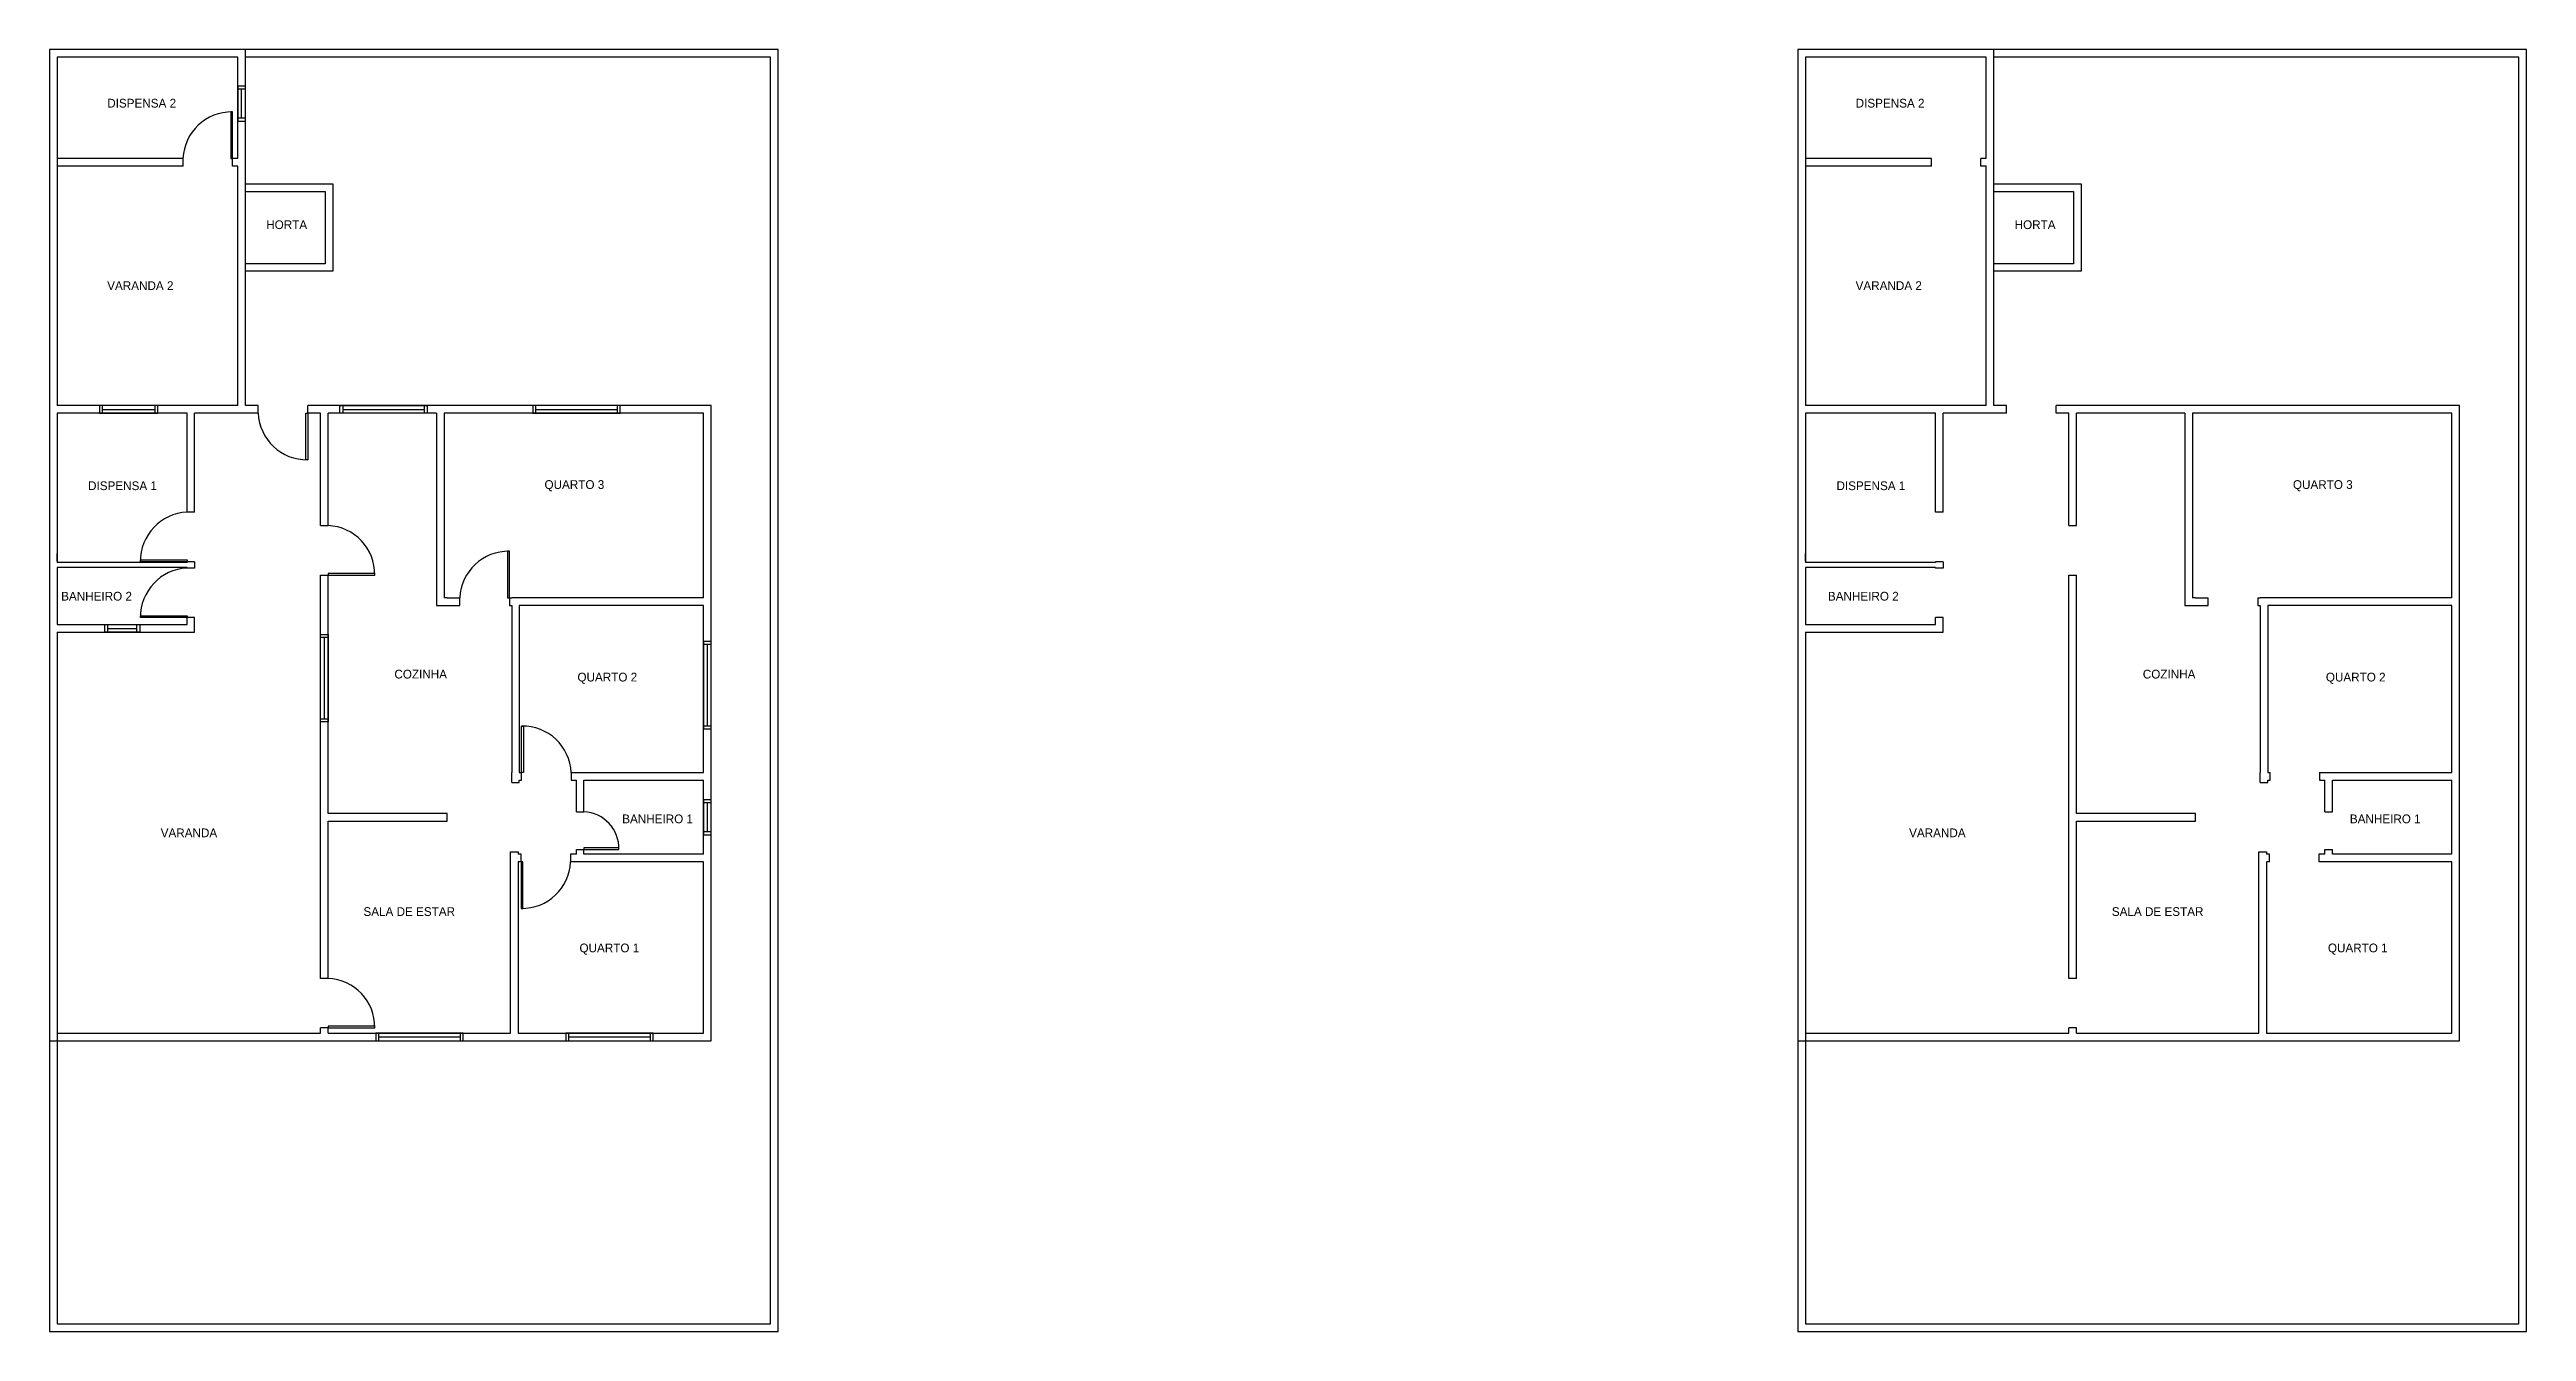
# Model space of a CAD drawing. Header units: millimetres. Extents: x 10 to 172, y 10 to 32.
# Drawn here: x 100 to 142.5, y 10 to 32 of the extents above; entities that cross this region are included whole.
import ezdxf

# ---------------------------------------------------------------- set-up
doc = ezdxf.new("R2010")
doc.units = ezdxf.units.MM
for name, color, linetype in [('Janelas e Portas', 6, 'Continuous'), ('Paredes', 7, 'Continuous'), ('Pisos', 2, 'Continuous'), ('Terreno', 1, 'Continuous'), ('Texto', 7, 'Continuous')]:
    doc.layers.add(name, color=color, linetype=linetype)
doc.styles.add('texto', font='')
doc.styles.get('texto').set_extended_font_data('Century Gothic')

msp = doc.modelspace()

# ---------------------------------------------------------------- texts
at = {"layer": 'Texto', "char_height": 0.15, "attachment_point": 1, "style": 'texto'}
for s, width, insert in [('DISPENSA 2', 1.40272, (100.99, 31.154)), ('DISPENSA 2', 1.40272, (130.99, 31.154)), ('HORTA', 1.40272, (103.718, 29.069)), ('HORTA', 1.40272, (133.718, 29.069)), ('VARANDA 2', 1.40272, (100.989, 28.023)), ('VARANDA 2', 1.40272, (130.989, 28.023)), ('DISPENSA 1', 1.40272, (100.661, 24.589)), ('QUARTO 3', 1.40272, (108.493, 24.609)), ('DISPENSA 1', 1.40272, (130.661, 24.589)), ('QUARTO 3', 1.40272, (138.493, 24.609)), ('BANHEIRO 2', 1.40272, (100.199, 22.693)), ('BANHEIRO 2', 1.40272, (130.514, 22.693)), ('COZINHA', 1.40272, (105.917, 21.356)), ('QUARTO 2', 1.40272, (109.058, 21.305)), ('COZINHA', 1.40272, (135.917, 21.356)), ('QUARTO 2', 1.40272, (139.058, 21.305)), ('BANHEIRO 1', 1.40272, (109.826, 18.872)), ('BANHEIRO 1', 1.40272, (139.47, 18.872)), ('VARANDA', 1.40272, (101.907, 18.632)), ('VARANDA', 1.40272, (131.907, 18.632)), ('SALA DE ESTAR', 1.87545, (105.386, 17.281)), ('SALA DE ESTAR', 1.87545, (135.386, 17.281)), ('QUARTO 1', 1.40272, (109.093, 16.657)), ('QUARTO 1', 1.40272, (139.093, 16.657))]:
    msp.add_mtext_dynamic_manual_height_columns(s, width=width, gutter_width=0.75, heights=[0], dxfattribs=dict(at, insert=insert))

# ---------------------------------------------------------------- hatches: boundary and pattern name
at = {"layer": 'Pisos'}
h = msp.add_hatch(dxfattribs=at)
h.set_pattern_fill('ANSI37', color=256, scale=0.05)
h.paths.add_polyline_path([(109.788, 18.684), (111.156, 18.684), (111.156, 18.909), (109.788, 18.909)], flags=9)

# ---------------------------------------------------------------- linework, layer by layer
at = {"layer": 'Janelas e Portas'}
for p, q in [((103.36, 31.37), (103.23, 31.37)), ((103.23, 31.37), (103.23, 30.77)), ((103.36, 31.32), (103.23, 31.32)), ((103.295, 30.82), (103.295, 31.32)), ((103.36, 30.77), (103.36, 31.37)), ((103.36, 30.82), (103.23, 30.82)), ((103.23, 30.77), (103.36, 30.77)), ((100.86, 25.89), (100.86, 25.76)), ((101.86, 25.89), (100.86, 25.89)), ((100.86, 25.76), (101.86, 25.76)), ((100.91, 25.76), (100.91, 25.89)), ((100.91, 25.825), (101.81, 25.825)), ((101.81, 25.76), (101.81, 25.89)), ((101.86, 25.76), (101.86, 25.89)), ((104.98, 25.76), (104.98, 25.89)), ((104.98, 25.89), (106.48, 25.89)), ((106.48, 25.76), (104.98, 25.76)), ((105.03, 25.89), (105.03, 25.76)), ((105.03, 25.825), (106.43, 25.825)), ((106.43, 25.89), (106.43, 25.76)), ((106.48, 25.89), (106.48, 25.76)), ((109.79, 25.89), (108.29, 25.89)), ((108.29, 25.89), (108.29, 25.76)), ((108.29, 25.76), (109.79, 25.76)), ((108.34, 25.89), (108.34, 25.76)), ((108.34, 25.825), (109.74, 25.825)), ((109.74, 25.89), (109.74, 25.76)), ((109.79, 25.76), (109.79, 25.89)), ((100.95, 22), (100.95, 22.13)), ((100.95, 22.13), (101.55, 22.13)), ((101, 22), (101, 22.13)), ((101.5, 22), (101.5, 22.13)), ((101.55, 22.13), (101.55, 22)), ((101.55, 22), (100.95, 22)), ((101, 22.065), (101.5, 22.065)), ((104.65, 20.46), (104.65, 21.96)), ((104.65, 21.96), (104.78, 21.96)), ((104.78, 21.91), (104.65, 21.91)), ((104.715, 21.91), (104.715, 20.51)), ((104.78, 21.96), (104.78, 20.46)), ((111.35, 21.84), (111.22, 21.84)), ((111.22, 21.84), (111.22, 20.34)), ((111.35, 21.79), (111.22, 21.79)), ((111.285, 21.79), (111.285, 20.39)), ((111.35, 20.34), (111.35, 21.84)), ((104.78, 20.51), (104.65, 20.51)), ((104.78, 20.46), (104.65, 20.46)), ((111.35, 20.39), (111.22, 20.39)), ((111.22, 20.34), (111.35, 20.34)), ((111.35, 19.125), (111.22, 19.125)), ((111.22, 19.125), (111.22, 19.075)), ((111.35, 19.075), (111.35, 19.125)), ((111.22, 19.075), (111.22, 18.525)), ((111.35, 19.075), (111.22, 19.075)), ((111.285, 19.075), (111.285, 18.575)), ((111.35, 18.525), (111.35, 19.075)), ((111.35, 18.575), (111.22, 18.575)), ((111.22, 18.525), (111.35, 18.525)), ((105.6, 15.12), (105.6, 14.99)), ((107.1, 15.12), (105.6, 15.12)), ((105.6, 15.12), (105.6, 15.12)), ((105.6, 14.99), (107.1, 14.99)), ((105.65, 14.99), (105.65, 15.12)), ((105.65, 15.055), (107.05, 15.055)), ((107.05, 14.99), (107.05, 15.12)), ((107.1, 14.99), (107.1, 15.12)), ((108.86, 15.12), (108.86, 14.99)), ((110.36, 15.12), (108.86, 15.12)), ((108.86, 14.99), (110.36, 14.99)), ((108.91, 14.99), (108.91, 15.12)), ((108.91, 15.055), (110.31, 15.055)), ((110.31, 14.99), (110.31, 15.12)), ((110.36, 14.99), (110.36, 15.12))]:
    msp.add_line(p, q, dxfattribs=at)
for points in [[(103.14, 30.13), (103.14, 30.93), (103.11, 30.93), (103.11, 30.13)], [(104.43, 25.76), (104.43, 24.96), (104.4, 24.96), (104.4, 25.76)], [(107.89, 22.59), (107.89, 23.39), (107.86, 23.39), (107.86, 22.59)], [(102.36, 23.21), (101.56, 23.21), (101.56, 23.24), (102.36, 23.24)], [(104.78, 22.98), (105.58, 22.98), (105.58, 23.01), (104.78, 23.01)], [(107.89, 22.59), (107.89, 22.59), (107.89, 22.59), (107.89, 22.59)], [(102.36, 22.25), (101.56, 22.25), (101.56, 22.28), (102.36, 22.28)], [(108.1, 19.59), (108.1, 20.39), (108.13, 20.39), (108.13, 19.59)], [(109.17, 18.27), (109.77, 18.27), (109.77, 18.3), (109.17, 18.3)], [(108.09, 18.06), (108.09, 17.26), (108.12, 17.26), (108.12, 18.06)], [(104.78, 15.21), (105.58, 15.21), (105.58, 15.24), (104.78, 15.24)]]:
    msp.add_lwpolyline(points, close=True, dxfattribs=at)
for centre, radius, start, end in [((103.125, 30.094), 0.836, 88.9716, 177.557), ((104.415, 25.796), 0.836, 182.443, 271.0284), ((102.396, 23.225), 0.836, 92.443, 181.0284), ((104.744, 22.995), 0.836, 358.9716, 87.557), ((107.875, 22.554), 0.836, 88.9716, 177.557), ((102.396, 22.265), 0.836, 92.443, 181.0284), ((108.115, 19.554), 0.836, 2.443, 91.0284), ((109.134, 18.285), 0.636, 358.6486, 86.7702), ((108.105, 18.096), 0.836, 268.9716, 357.557), ((104.744, 15.225), 0.836, 358.9716, 87.557)]:
    msp.add_arc(centre, radius, start, end, dxfattribs=at)
at = {"layer": 'Paredes'}
for p, q in [((103.36, 32), (100, 32)), ((100, 32), (100, 25.89)), ((103.36, 25.89), (103.36, 32)), ((133.36, 32), (130, 32)), ((130, 32), (130, 25.89)), ((133.36, 25.89), (133.36, 32)), ((103.23, 31.87), (100.13, 31.87)), ((100.13, 31.87), (100.13, 25.89)), ((103.23, 30.13), (103.23, 31.87)), ((133.23, 31.87), (130.13, 31.87)), ((130.13, 31.87), (130.13, 25.89)), ((133.23, 30.13), (133.23, 31.87)), ((102.29, 30.13), (100.13, 30.13)), ((102.29, 30), (100.13, 30)), ((102.29, 30), (102.29, 30.13)), ((103.23, 30.13), (103.14, 30.13)), ((103.14, 30), (103.14, 30.13)), ((103.23, 30), (103.14, 30)), ((103.23, 25.89), (103.23, 30)), ((132.29, 30.13), (130.13, 30.13)), ((132.29, 30), (130.13, 30)), ((132.29, 30), (132.29, 30.13)), ((133.23, 30.13), (133.14, 30.13)), ((133.14, 30), (133.14, 30.13)), ((133.23, 30), (133.14, 30)), ((133.23, 25.89), (133.23, 30)), ((103.36, 29.695), (104.86, 29.695)), ((103.36, 29.565), (104.73, 29.565)), ((104.73, 29.565), (104.73, 28.325)), ((104.86, 29.695), (104.86, 28.195)), ((133.36, 29.695), (134.86, 29.695)), ((133.36, 29.565), (134.73, 29.565)), ((134.73, 29.565), (134.73, 28.325)), ((134.86, 29.695), (134.86, 28.195)), ((104.73, 28.325), (103.36, 28.325)), ((104.86, 28.195), (103.36, 28.195)), ((134.73, 28.325), (133.36, 28.325)), ((134.86, 28.195), (133.36, 28.195)), ((100, 25.89), (100, 14.99)), ((103.23, 25.89), (100.13, 25.89)), ((102.36, 25.76), (100.13, 25.76)), ((100.13, 25.76), (100.13, 23.35)), ((102.36, 24.06), (102.36, 25.76)), ((103.58, 25.76), (102.49, 25.76)), ((102.49, 24.06), (102.49, 25.76)), ((103.58, 25.89), (103.36, 25.89)), ((103.58, 25.76), (103.58, 25.89)), ((111.35, 25.89), (104.43, 25.89)), ((104.43, 25.76), (104.43, 25.89)), ((104.65, 25.76), (104.43, 25.76)), ((104.65, 23.83), (104.65, 25.76)), ((106.64, 25.76), (104.78, 25.76)), ((104.78, 23.83), (104.78, 25.76)), ((106.64, 25.76), (106.64, 22.46)), ((111.22, 25.76), (106.77, 25.76)), ((106.77, 25.76), (106.77, 22.59)), ((111.22, 22.59), (111.22, 25.76)), ((111.35, 14.99), (111.35, 25.89)), ((130, 25.89), (130, 14.99)), ((133.23, 25.89), (130.13, 25.89)), ((132.36, 25.76), (130.13, 25.76)), ((130.13, 25.76), (130.13, 23.35)), ((132.36, 24.06), (132.36, 25.76)), ((133.58, 25.76), (132.49, 25.76)), ((132.49, 24.06), (132.49, 25.76)), ((133.58, 25.89), (133.36, 25.89)), ((133.58, 25.76), (133.58, 25.89)), ((141.35, 25.89), (134.43, 25.89)), ((134.43, 25.76), (134.43, 25.89)), ((134.65, 25.76), (134.43, 25.76)), ((134.65, 23.83), (134.65, 25.76)), ((136.64, 25.76), (134.78, 25.76)), ((134.78, 23.83), (134.78, 25.76)), ((136.64, 25.76), (136.64, 22.46)), ((141.22, 25.76), (136.77, 25.76)), ((136.77, 25.76), (136.77, 22.59)), ((141.22, 22.59), (141.22, 25.76)), ((141.35, 14.99), (141.35, 25.89)), ((102.49, 24.06), (102.36, 24.06)), ((104.65, 23.83), (104.78, 23.83)), ((132.49, 24.06), (132.36, 24.06)), ((134.65, 23.83), (134.78, 23.83)), ((100.13, 23.22), (100.13, 23.35)), ((100.13, 23.22), (100.13, 23.198)), ((102.36, 23.198), (100.13, 23.198)), ((100.13, 23.112), (100.13, 22.13)), ((102.36, 23.112), (100.13, 23.112)), ((102.49, 23.21), (102.36, 23.21)), ((102.36, 23.21), (102.36, 23.198)), ((102.36, 23.1), (102.36, 23.112)), ((102.49, 23.1), (102.36, 23.1)), ((102.49, 23.21), (102.49, 23.112)), ((102.49, 23.112), (102.49, 23.1)), ((104.65, 16.06), (104.65, 22.98)), ((104.65, 22.98), (104.78, 22.98)), ((104.78, 18.89), (104.78, 22.98)), ((130.13, 23.22), (130.13, 23.35)), ((130.13, 23.22), (130.13, 23.198)), ((132.36, 23.198), (130.13, 23.198)), ((130.13, 23.112), (130.13, 22.13)), ((132.36, 23.112), (130.13, 23.112)), ((132.49, 23.21), (132.36, 23.21)), ((132.36, 23.21), (132.36, 23.198)), ((132.36, 23.1), (132.36, 23.112)), ((132.49, 23.1), (132.36, 23.1)), ((132.49, 23.21), (132.49, 23.112)), ((132.49, 23.112), (132.49, 23.1)), ((134.65, 16.06), (134.65, 22.98)), ((134.65, 22.98), (134.78, 22.98)), ((134.78, 18.89), (134.78, 22.98)), ((106.82, 22.59), (106.77, 22.59)), ((106.82, 22.59), (107.04, 22.59)), ((107.04, 22.46), (107.04, 22.59)), ((107.89, 22.59), (107.93, 22.59)), ((107.89, 22.59), (107.89, 22.46)), ((111.22, 22.59), (107.93, 22.59)), ((136.82, 22.59), (136.77, 22.59)), ((136.82, 22.59), (137.04, 22.59)), ((137.04, 22.46), (137.04, 22.59)), ((137.89, 22.59), (137.93, 22.59)), ((137.89, 22.59), (137.89, 22.46)), ((141.22, 22.59), (137.93, 22.59)), ((100.13, 22.13), (102.36, 22.13)), ((102.36, 22.13), (102.36, 22.25)), ((102.49, 22.25), (102.36, 22.25)), ((102.49, 22), (102.49, 22.25)), ((106.64, 22.46), (106.82, 22.46)), ((106.82, 22.46), (107.04, 22.46)), ((107.89, 22.46), (107.93, 22.46)), ((107.93, 22.46), (107.93, 19.59)), ((111.22, 22.46), (108.06, 22.46)), ((108.06, 22.46), (108.06, 19.59)), ((111.22, 19.59), (111.22, 22.46)), ((130.13, 22.13), (132.36, 22.13)), ((132.36, 22.13), (132.36, 22.25)), ((132.49, 22.25), (132.36, 22.25)), ((132.49, 22), (132.49, 22.25)), ((136.64, 22.46), (136.82, 22.46)), ((136.82, 22.46), (137.04, 22.46)), ((137.89, 22.46), (137.93, 22.46)), ((137.93, 22.46), (137.93, 19.59)), ((141.22, 22.46), (138.06, 22.46)), ((138.06, 22.46), (138.06, 19.59)), ((141.22, 19.59), (141.22, 22.46)), ((100.13, 22), (100.13, 15.12)), ((100.13, 22), (102.49, 22)), ((130.13, 22), (130.13, 15.12)), ((130.13, 22), (132.49, 22)), ((107.93, 19.46), (107.93, 19.59)), ((108.06, 19.59), (108.1, 19.59)), ((108.1, 19.46), (108.1, 19.59)), ((108.95, 19.59), (109.04, 19.59)), ((108.95, 19.59), (108.95, 19.46)), ((109.04, 19.59), (109.17, 19.59)), ((109.17, 19.59), (111.22, 19.59)), ((137.93, 19.46), (137.93, 19.59)), ((138.06, 19.59), (138.1, 19.59)), ((138.1, 19.46), (138.1, 19.59)), ((138.95, 19.59), (139.04, 19.59)), ((138.95, 19.59), (138.95, 19.46)), ((139.04, 19.59), (139.17, 19.59)), ((139.17, 19.59), (141.22, 19.59)), ((107.93, 19.42), (107.93, 19.46)), ((107.93, 19.42), (108.06, 19.42)), ((108.06, 19.46), (108.1, 19.46)), ((108.06, 19.42), (108.06, 19.46)), ((108.95, 19.46), (109.04, 19.46)), ((109.04, 18.92), (109.04, 19.46)), ((109.17, 18.92), (109.17, 19.46)), ((109.17, 19.46), (111.22, 19.46)), ((111.22, 18.19), (111.22, 19.46)), ((137.93, 19.42), (137.93, 19.46)), ((137.93, 19.42), (138.06, 19.42)), ((138.06, 19.46), (138.1, 19.46)), ((138.06, 19.42), (138.06, 19.46)), ((138.95, 19.46), (139.04, 19.46)), ((139.04, 18.92), (139.04, 19.46)), ((139.17, 18.92), (139.17, 19.46)), ((139.17, 19.46), (141.22, 19.46)), ((141.22, 18.19), (141.22, 19.46)), ((106.82, 18.89), (104.78, 18.89)), ((104.78, 16.06), (104.78, 18.76)), ((104.78, 18.76), (106.82, 18.76)), ((106.82, 18.76), (106.82, 18.89)), ((109.04, 18.92), (109.17, 18.92)), ((136.82, 18.89), (134.78, 18.89)), ((134.78, 16.06), (134.78, 18.76)), ((134.78, 18.76), (136.82, 18.76)), ((136.82, 18.76), (136.82, 18.89)), ((139.04, 18.92), (139.17, 18.92)), ((107.91, 15.12), (107.91, 18.23)), ((107.91, 18.23), (108.04, 18.23)), ((108.04, 18.23), (108.04, 18.19)), ((108.09, 18.19), (108.04, 18.19)), ((108.04, 18.06), (108.04, 15.12)), ((108.09, 18.06), (108.04, 18.06)), ((108.09, 18.06), (108.09, 18.19)), ((109.04, 18.19), (108.94, 18.19)), ((108.94, 18.19), (108.94, 18.06)), ((111.22, 18.06), (108.94, 18.06)), ((109.04, 18.19), (109.04, 18.27)), ((109.04, 18.27), (109.17, 18.27)), ((109.17, 18.19), (109.17, 18.27)), ((111.22, 18.19), (109.17, 18.19)), ((111.22, 15.12), (111.22, 18.06)), ((137.91, 15.12), (137.91, 18.23)), ((137.91, 18.23), (138.04, 18.23)), ((138.04, 18.23), (138.04, 18.19)), ((138.09, 18.19), (138.04, 18.19)), ((138.04, 18.06), (138.04, 15.12)), ((138.09, 18.06), (138.04, 18.06)), ((138.09, 18.06), (138.09, 18.19)), ((139.04, 18.19), (138.94, 18.19)), ((138.94, 18.19), (138.94, 18.06)), ((141.22, 18.06), (138.94, 18.06)), ((139.04, 18.19), (139.04, 18.27)), ((139.04, 18.27), (139.17, 18.27)), ((139.17, 18.19), (139.17, 18.27)), ((141.22, 18.19), (139.17, 18.19)), ((141.22, 15.12), (141.22, 18.06)), ((104.78, 16.06), (104.65, 16.06)), ((134.78, 16.06), (134.65, 16.06)), ((100, 14.99), (111.35, 14.99)), ((100.13, 15.12), (104.65, 15.12)), ((104.65, 15.12), (104.65, 15.21)), ((104.78, 15.21), (104.65, 15.21)), ((104.78, 15.12), (104.78, 15.21)), ((104.78, 15.12), (107.91, 15.12)), ((108.04, 15.12), (111.22, 15.12)), ((130, 14.99), (141.35, 14.99)), ((130.13, 15.12), (134.65, 15.12)), ((134.65, 15.12), (134.65, 15.21)), ((134.78, 15.21), (134.65, 15.21)), ((134.78, 15.12), (134.78, 15.21)), ((134.78, 15.12), (137.91, 15.12)), ((138.04, 15.12), (141.22, 15.12))]:
    msp.add_line(p, q, dxfattribs=at)
at = {"layer": 'Terreno'}
for p, q in [((112.5, 32), (100, 32)), ((100, 32), (100, 10)), ((112.5, 10), (112.5, 32)), ((142.5, 32), (130, 32)), ((130, 32), (130, 10)), ((142.5, 10), (142.5, 32)), ((103.23, 31.87), (100.13, 31.87)), ((100.13, 31.87), (100.13, 25.89)), ((112.37, 31.87), (103.36, 31.87)), ((112.37, 10.13), (112.37, 31.87)), ((133.23, 31.87), (130.13, 31.87)), ((130.13, 31.87), (130.13, 25.89)), ((142.37, 31.87), (133.36, 31.87)), ((142.37, 10.13), (142.37, 31.87)), ((100.13, 25.76), (100.13, 23.198)), ((130.13, 25.76), (130.13, 23.198)), ((100.13, 23.112), (100.13, 22.13)), ((130.13, 23.112), (130.13, 22.13)), ((100.13, 22), (100.13, 10.13)), ((130.13, 22), (130.13, 10.13)), ((100, 10), (112.5, 10)), ((100.13, 10.13), (112.37, 10.13)), ((130, 10), (142.5, 10)), ((130.13, 10.13), (142.37, 10.13))]:
    msp.add_line(p, q, dxfattribs=at)

msp.set_redraw_order([(e.dxf.handle, doc.entitydb.next_handle()) for e in msp.query("TEXT MTEXT ATTDEF DIMENSION ARC_DIMENSION")])  # texts and dimensions are drawn at this point

doc.saveas('drawing.dxf')
